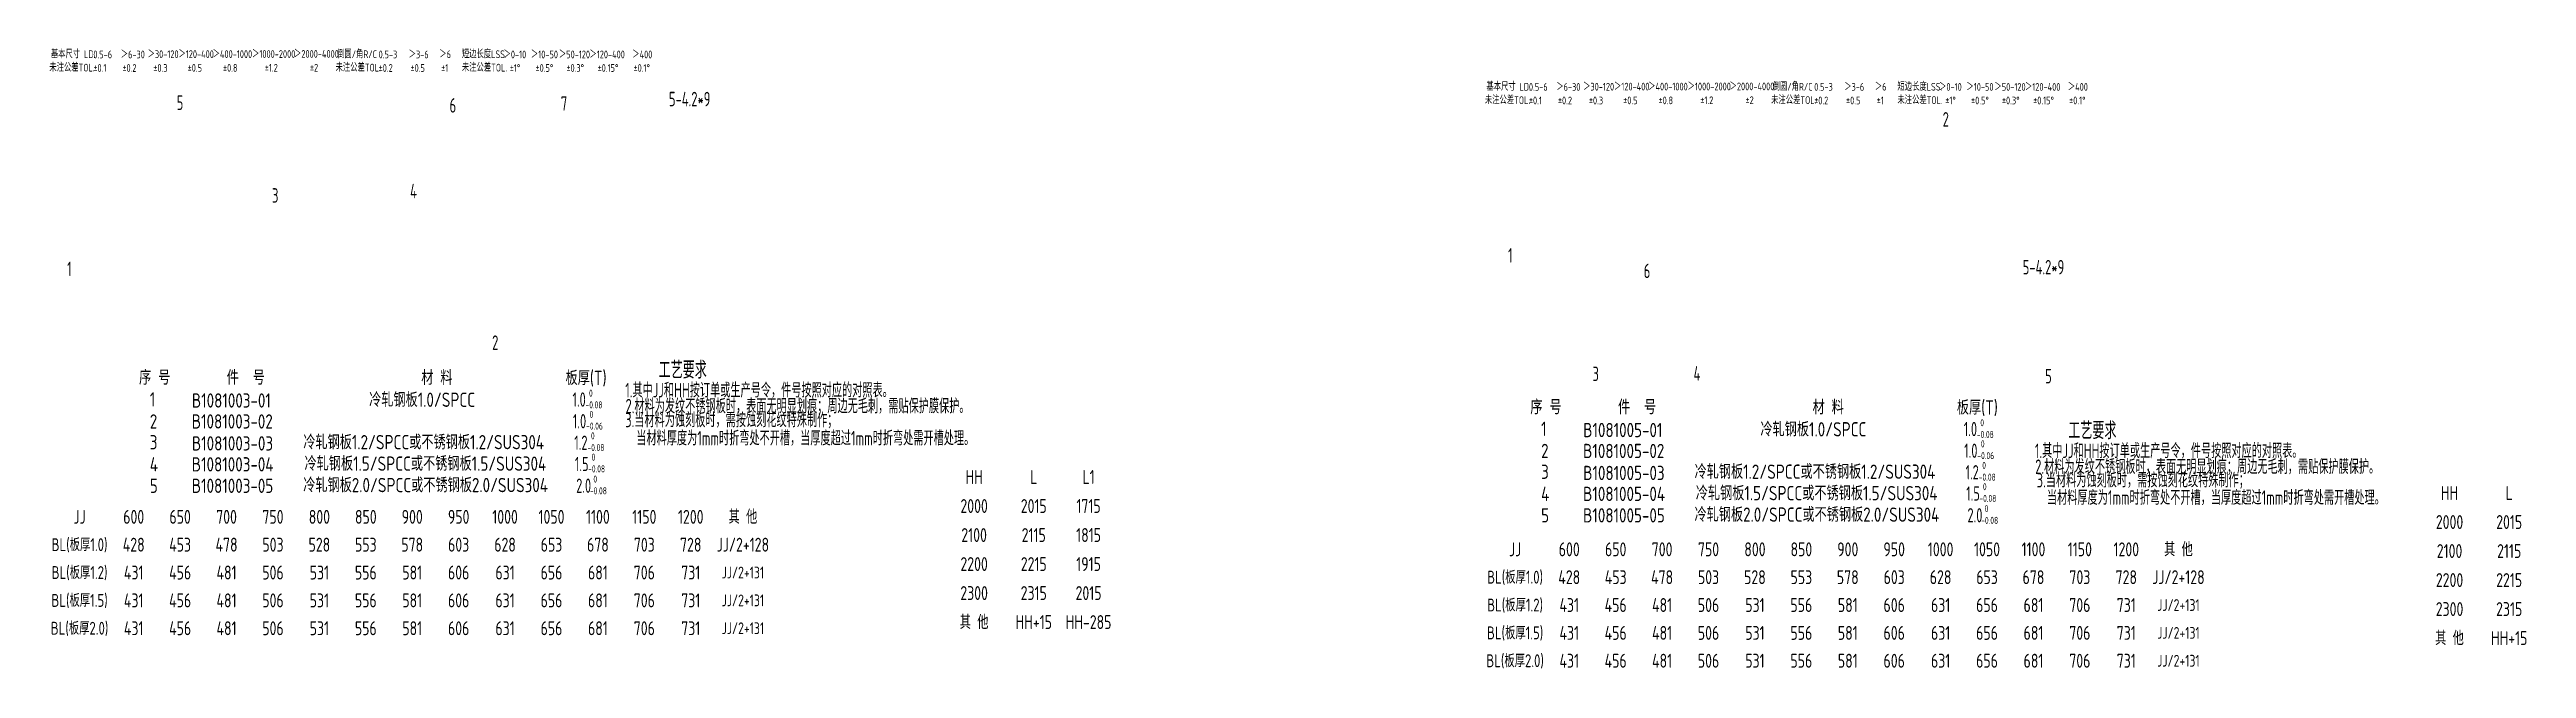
# Model space of a CAD drawing. Header units: inches. Extents: x 14216 to 120088, y -29410 to 23559.
# Drawn here: x 18623 to 20928, y -21369 to -20793 of the extents above; entities that cross this region are included whole.
import ezdxf
from ezdxf.enums import TextEntityAlignment as Align

# ---------------------------------------------------------------- set-up
doc = ezdxf.new("R2010")
doc.units = ezdxf.units.IN
doc.header["$LTSCALE"] = 0.3
doc.header["$MEASUREMENT"] = 0
for name, color, linetype in [('2', 2, 'Continuous'), ('2细实线', 2, 'Continuous'), ('6', 3, 'Continuous'), ('7', 4, 'Continuous')]:
    doc.layers.add(name, color=color, linetype=linetype)
doc.layers.add('粗实线', color=7, linetype='Continuous', lineweight=30)
doc.styles.add('HZ', font='isocp2.shx', dxfattribs={"width": 0.7, "bigfont": 'hztxt.shx'})

msp = doc.modelspace()

# ---------------------------------------------------------------- texts
at = {"layer": '2', "style": 'HZ', "width": 0.85}
for s, height, p in [('序 号', 13.3102, (18706.472, -21105.295)), ('件  号', 13.3102, (18788.046, -21105.295)), ('材 料', 13.3102, (18969.068, -21105.443)), ('板厚(T)', 13.3102, (19103.382, -21105.676)), ('1', 13.31, (18716.465, -21125.535)), ('B1081003-01', 13.3, (18755.658, -21126.643)), ('冷轧钢板1.0/SPCC', 13.31017, (18920.567, -21125.967)), ('2 ', 13.3102, (18716.498, -21146.13)), ('B1081003-02', 13.31017, (18755.542, -21146.137)), ('序 号', 13.3102, (20001.263, -21132.788)), ('件  号', 13.3102, (20082.836, -21132.788)), ('材 料', 13.3102, (20263.858, -21132.937)), ('板厚(T)', 13.3102, (20398.173, -21133.169)), ('3', 13.31, (18716.465, -21165.465)), ('B1081003-03', 13.3, (18755.658, -21166.574)), ('冷轧钢板1.2/SPCC或不锈钢板1.2/SUS304', 13.31017, (18859.283, -21165.415)), ('1', 13.31, (20011.256, -21153.028)), ('2 ', 13.3102, (20011.289, -21173.623)), ('B1081005-02', 13.31017, (20050.332, -21173.631)), ('B1081005-01', 13.3, (20050.448, -21154.137)), ('冷轧钢板1.0/SPCC', 13.31017, (20215.358, -21153.461)), ('4', 13.31, (18716.498, -21186.06)), ('B1081003-04', 13.31017, (18755.542, -21186.068)), ('冷轧钢板1.5/SPCC或不锈钢板1.5/SUS304', 13.31017, (18860.422, -21185.386)), ('3', 13.31, (20011.256, -21192.959)), ('B1081005-03', 13.3, (20050.448, -21194.067)), ('冷轧钢板1.2/SPCC或不锈钢板1.2/SUS304', 13.31017, (20154.074, -21192.908)), ('5', 13.31, (18716.498, -21206.026)), ('B1081003-05', 13.31017, (18755.542, -21206.033)), ('冷轧钢板2.0/SPCC或不锈钢板2.0/SUS304', 13.31017, (18859.229, -21205.352)), ('4', 13.31, (20011.289, -21213.554)), ('B1081005-04', 13.31017, (20050.332, -21213.561)), ('冷轧钢板1.5/SPCC或不锈钢板1.5/SUS304', 13.31017, (20155.212, -21212.88)), ('5', 13.31, (20011.289, -21233.519)), ('B1081005-05', 13.31017, (20050.332, -21233.527)), ('冷轧钢板2.0/SPCC或不锈钢板2.0/SUS304', 13.31017, (20154.019, -21232.845))]:
    msp.add_text(s, height=height, dxfattribs=at).set_placement(p)
at = {"layer": '2', "color": 6, "style": 'HZ', "width": 0.7}
for s, p in [('1.其中JJ和HH按订单或生产号令，件号按照对应的对照表。', (19158.894, -21117.189)), ('2.材料为发纹不锈钢板时，表面无明显划痕；周边无毛刺，需贴保护膜保护。', (19159.187, -21131.934)), ('1.其中JJ和HH按订单或生产号令，件号按照对应的对照表。', (20470.797, -21173.591)), ('2.材料为发纹不锈钢板时，表面无明显划痕；周边无毛刺，需贴保护膜保护。', (20471.091, -21188.337))]:
    msp.add_text(s, height=13.5, dxfattribs=at).set_placement(p)
for s, p in [('3.当材料为蚀刻板时，需按蚀刻花纹特殊制作；', (19158.904, -21148.929)), ('  当材料厚度为1mm时折弯处不开槽，当厚度超过1mm时折弯处需开槽处理。', (19158.457, -21165.88)), ('  3.当材料为蚀刻板时，需按蚀刻花纹特殊制作；', (20461.665, -21204.973)), ('  当材料厚度为1mm时折弯处不开槽，当厚度超过1mm时折弯处需开槽处理。', (20471.236, -21221.179))]:
    msp.add_text(s, height=13.5, dxfattribs=at).set_placement(p, align=Align.BOTTOM_LEFT)
at = {"layer": '2', "color": 6, "char_height": 13.5, "attachment_point": 5, "style": 'HZ'}
for insert in [(19218.89, -20839.474), (20478.805, -20995.895)]:
    msp.add_mtext('\\A1;5-4.2*9', dxfattribs=dict(at, insert=insert))
at = {"layer": '2', "attachment_point": 1, "style": 'HZ'}
for s, insert, char_height in [('1.0', (19109.822, -21112.43), 13.3102), (' 0\\P-0.08', (19121.959, -21109.903), 6.5492), ('1.0', (19110.192, -21132.602), 13.3102), (' 0\\P-0.06', (19122.484, -21129.609), 6.5492), (' 0\\P-0.08', (20416.75, -21137.396), 6.5492), ('1.2', (19111.471, -21152.625), 13.3102), (' 0\\P-0.08', (19123.763, -21149.632), 6.5492), ('1.0', (20404.613, -21139.923), 13.3102), ('1.0', (20404.983, -21160.095), 13.3102), (' 0\\P-0.06', (20417.275, -21157.102), 6.5492), ('1.5', (19112.086, -21172.422), 13.3102), (' 0\\P-0.08', (19124.378, -21169.43), 6.5492), ('1.2', (20406.262, -21180.119), 13.3102), (' 0\\P-0.08', (20418.554, -21177.126), 6.5492), ('2.0', (19113.27, -21192.64), 13.3102), (' 0\\P-0.08', (19126.047, -21189.841), 6.5492), ('1.5', (20406.876, -21199.916), 13.3102), (' 0\\P-0.08', (20419.168, -21196.923), 6.5492), ('2.0', (20408.061, -21220.133), 13.3102), (' 0\\P-0.08', (20420.838, -21217.335), 6.5492)]:
    msp.add_mtext(s, dxfattribs=dict(at, insert=insert, char_height=char_height))
at = {"layer": '2细实线', "style": 'HZ', "width": 0.8}
for s, height, p in [('HH', 12.96, (19483.622, -21191.207)), ('L', 12.96, (19539.122, -21191.207)), ('L1', 12.96, (19590.122, -21191.207)), ('HH', 12.96, (20856.708, -21206.104)), ('L', 12.96, (20912.208, -21206.104)), ('JJ', 12.96, (18651.098, -21228.255)), ('600', 12.96, (18701.498, -21228.255)), ('650', 12.96, (18744.698, -21228.255)), ('700', 12.96, (18787.898, -21228.255)), ('750', 12.96, (18831.098, -21228.255)), ('800', 12.96, (18874.298, -21228.255)), ('850', 12.96, (18917.498, -21228.255)), ('900', 12.96, (18960.698, -21228.255)), ('950', 12.96, (19003.898, -21228.255)), ('1000', 12.96, (19047.098, -21228.255)), ('1050', 12.96, (19090.298, -21228.255)), ('1100', 12.96, (19133.498, -21228.255)), ('1150', 12.96, (19176.698, -21228.255)), ('1200', 12.96, (19219.898, -21228.255)), ('其 他', 12.96, (19268.454, -21228.255)), ('2000', 12.96, (19483.622, -21218.207)), ('2015', 12.96, (19539.122, -21218.207)), ('1715', 12.96, (19590.122, -21218.207)), ('2000', 12.96, (20856.708, -21233.104)), ('2015', 12.96, (20912.208, -21233.104)), ('BL(板厚1.0)', 12, (18651.098, -21254.175)), ('428', 12.96, (18701.498, -21254.175)), ('453', 12.96, (18744.698, -21254.175)), ('478', 12.96, (18787.898, -21254.175)), ('503', 12.96, (18831.098, -21254.175)), ('528', 12.96, (18874.298, -21254.175)), ('553', 12.96, (18917.498, -21254.175)), ('578', 12.96, (18960.698, -21254.175)), ('603', 12.96, (19003.898, -21254.175)), ('628', 12.96, (19047.098, -21254.175)), ('653', 12.96, (19090.298, -21254.175)), ('678', 12.96, (19133.498, -21254.175)), ('703', 12.96, (19176.698, -21254.175)), ('728', 12.96, (19219.898, -21254.175)), ('JJ/2+128', 12.96, (19268.454, -21254.175)), ('2100', 12.96, (19483.622, -21245.207)), ('2115', 12.96, (19539.122, -21245.207)), ('1815', 12.96, (19590.122, -21245.207)), ('JJ', 12.96, (19987.083, -21258.492)), ('600', 12.96, (20037.483, -21258.492)), ('650', 12.96, (20080.683, -21258.492)), ('700', 12.96, (20123.883, -21258.492)), ('750', 12.96, (20167.083, -21258.492)), ('800', 12.96, (20210.283, -21258.492)), ('850', 12.96, (20253.483, -21258.492)), ('900', 12.96, (20296.683, -21258.492)), ('950', 12.96, (20339.883, -21258.492)), ('1000', 12.96, (20383.083, -21258.492)), ('1050', 12.96, (20426.283, -21258.492)), ('1100', 12.96, (20469.483, -21258.492)), ('1150', 12.96, (20512.683, -21258.492)), ('1200', 12.96, (20555.883, -21258.492)), ('其 他', 12.96, (20604.439, -21258.492)), ('BL(板厚1.2)', 12, (18651.098, -21280.095)), ('431', 12.96, (18701.498, -21280.095)), ('456', 12.96, (18744.698, -21280.095)), ('481', 12.96, (18787.898, -21280.095)), ('506', 12.96, (18831.098, -21280.095)), ('531', 12.96, (18874.298, -21280.095)), ('556', 12.96, (18917.498, -21280.095)), ('581', 12.96, (18960.698, -21280.095)), ('606', 12.96, (19003.898, -21280.095)), ('631', 12.96, (19047.098, -21280.095)), ('656', 12.96, (19090.298, -21280.095)), ('681', 12.96, (19133.498, -21280.095)), ('706', 12.96, (19176.698, -21280.095)), ('731', 12.96, (19219.898, -21280.095)), ('JJ/2+131', 11, (19268.454, -21280.095)), ('2200', 12.96, (19483.622, -21272.207)), ('2215', 12.96, (19539.122, -21272.207)), ('1915', 12.96, (19590.122, -21272.207)), ('2100', 12.96, (20856.708, -21260.104)), ('2115', 12.96, (20912.208, -21260.104)), ('BL(板厚1.5)', 12, (18651.098, -21306.015)), ('2300', 12.96, (19483.622, -21299.207)), ('2315', 12.96, (19539.122, -21299.207)), ('2015', 12.96, (19590.122, -21299.207)), ('BL(板厚1.0)', 12, (19987.083, -21284.412)), ('428', 12.96, (20037.483, -21284.412)), ('453', 12.96, (20080.683, -21284.412)), ('478', 12.96, (20123.883, -21284.412)), ('503', 12.96, (20167.083, -21284.412)), ('528', 12.96, (20210.283, -21284.412)), ('553', 12.96, (20253.483, -21284.412)), ('578', 12.96, (20296.683, -21284.412)), ('603', 12.96, (20339.883, -21284.412)), ('628', 12.96, (20383.083, -21284.412)), ('653', 12.96, (20426.283, -21284.412)), ('678', 12.96, (20469.483, -21284.412)), ('703', 12.96, (20512.683, -21284.412)), ('728', 12.96, (20555.883, -21284.412)), ('JJ/2+128', 12.96, (20604.439, -21284.412)), ('2200', 12.96, (20856.708, -21287.104)), ('2215', 12.96, (20912.208, -21287.104)), ('431', 12.96, (18701.498, -21306.015)), ('456', 12.96, (18744.698, -21306.015)), ('481', 12.96, (18787.898, -21306.015)), ('506', 12.96, (18831.098, -21306.015)), ('531', 12.96, (18874.298, -21306.015)), ('556', 12.96, (18917.498, -21306.015)), ('581', 12.96, (18960.698, -21306.015)), ('606', 12.96, (19003.898, -21306.015)), ('631', 12.96, (19047.098, -21306.015)), ('656', 12.96, (19090.298, -21306.015)), ('681', 12.96, (19133.498, -21306.015)), ('706', 12.96, (19176.698, -21306.015)), ('731', 12.96, (19219.898, -21306.015)), ('JJ/2+131', 11, (19268.454, -21306.015)), ('其 他', 12.96, (19483.622, -21326.207)), ('HH+15', 12.96, (19539.122, -21326.207)), ('HH-285', 12.96, (19590.122, -21326.207)), ('BL(板厚1.2)', 12, (19987.083, -21310.332)), ('431', 12.96, (20037.483, -21310.332)), ('456', 12.96, (20080.683, -21310.332)), ('481', 12.96, (20123.883, -21310.332)), ('506', 12.96, (20167.083, -21310.332)), ('531', 12.96, (20210.283, -21310.332)), ('556', 12.96, (20253.483, -21310.332)), ('581', 12.96, (20296.683, -21310.332)), ('606', 12.96, (20339.883, -21310.332)), ('631', 12.96, (20383.083, -21310.332)), ('656', 12.96, (20426.283, -21310.332)), ('681', 12.96, (20469.483, -21310.332)), ('706', 12.96, (20512.683, -21310.332)), ('731', 12.96, (20555.883, -21310.332)), ('JJ/2+131', 11, (20604.439, -21310.332)), ('2300', 12.96, (20856.708, -21314.104)), ('2315', 12.96, (20912.208, -21314.104)), ('BL(板厚2.0)', 12, (18651.098, -21331.935)), ('431', 12.96, (18701.498, -21331.935)), ('456', 12.96, (18744.698, -21331.935)), ('481', 12.96, (18787.898, -21331.935)), ('506', 12.96, (18831.098, -21331.935)), ('531', 12.96, (18874.298, -21331.935)), ('556', 12.96, (18917.498, -21331.935)), ('581', 12.96, (18960.698, -21331.935)), ('606', 12.96, (19003.898, -21331.935)), ('631', 12.96, (19047.098, -21331.935)), ('656', 12.96, (19090.298, -21331.935)), ('681', 12.96, (19133.498, -21331.935)), ('706', 12.96, (19176.698, -21331.935)), ('731', 12.96, (19219.898, -21331.935)), ('JJ/2+131', 11, (19268.454, -21331.935)), ('BL(板厚1.5)', 12, (19987.083, -21336.252)), ('431', 12.96, (20037.483, -21336.252)), ('456', 12.96, (20080.683, -21336.252)), ('481', 12.96, (20123.883, -21336.252)), ('506', 12.96, (20167.083, -21336.252)), ('531', 12.96, (20210.283, -21336.252)), ('556', 12.96, (20253.483, -21336.252)), ('581', 12.96, (20296.683, -21336.252)), ('606', 12.96, (20339.883, -21336.252)), ('631', 12.96, (20383.083, -21336.252)), ('656', 12.96, (20426.283, -21336.252)), ('681', 12.96, (20469.483, -21336.252)), ('706', 12.96, (20512.683, -21336.252)), ('731', 12.96, (20555.883, -21336.252)), ('JJ/2+131', 11, (20604.439, -21336.252)), ('其 他', 12.96, (20856.708, -21341.104)), ('HH+15', 12.96, (20912.208, -21341.104)), ('BL(板厚2.0)', 12, (19987.083, -21362.172)), ('431', 12.96, (20037.483, -21362.172)), ('456', 12.96, (20080.683, -21362.172)), ('481', 12.96, (20123.883, -21362.172)), ('506', 12.96, (20167.083, -21362.172)), ('531', 12.96, (20210.283, -21362.172)), ('556', 12.96, (20253.483, -21362.172)), ('581', 12.96, (20296.683, -21362.172)), ('606', 12.96, (20339.883, -21362.172)), ('631', 12.96, (20383.083, -21362.172)), ('656', 12.96, (20426.283, -21362.172)), ('681', 12.96, (20469.483, -21362.172)), ('706', 12.96, (20512.683, -21362.172)), ('731', 12.96, (20555.883, -21362.172)), ('JJ/2+131', 11, (20604.439, -21362.172))]:
    msp.add_text(s, height=height, dxfattribs=at).set_placement(p, align=Align.MIDDLE_CENTER)
at = {"layer": '6', "color": 2, "style": 'HZ', "width": 0.7}
for s, p in [('未注公差TOL.', (18622.988, -20813.848)), ('基本尺寸 LD.', (18624.406, -20801.392)), ('0.5-6', (18663.957, -20801.565)), ('%%P0.1', (18663.957, -20814.165)), ('＞6-30', (18689.414, -20801.565)), ('%%P0.2', (18690.957, -20814.165)), ('＞30-120', (18714.41, -20801.344)), ('%%P0.3', (18719.757, -20814.165)), ('＞120-400', (18743.149, -20801.251)), ('%%P0.5', (18751.699, -20814.072)), ('＞400-1000', (18774.947, -20801.251)), ('%%P0.8', (18784.581, -20814.072)), ('＞1000-2000', (18811.644, -20801.161)), ('%%P1.2', (18823.471, -20813.982)), ('＞2000-4000', (18850.717, -20801.07)), ('%%P2', (18865.507, -20813.891)), ('未注公差TOL.', (18889.362, -20813.848)), ('倒圆/角R/C', (18890.78, -20801.392)), ('0.5-3', (18929.431, -20801.565)), ('%%P0.2', (18929.431, -20814.165)), ('＞3-6', (18957.384, -20801.565)), ('%%P0.5', (18959.072, -20814.165)), ('＞6', (18985.906, -20801.344)), ('%%P1', (18987.643, -20814.165)), ('未注公差TOL.', (19006.911, -20813.848)), ('短边长度LSS.', (19006.898, -20801.392)), ('＞0-10', (19045.686, -20801.565)), ('%%P1%%D', (19051.457, -20814.165)), ('＞10-50', (19071.162, -20801.565)), ('%%P0.5%%D', (19075.428, -20814.165)), ('＞50-120', (19097.203, -20801.565)), ('%%P0.3%%D', (19104.173, -20814.165)), ('＞120-400', (19125.609, -20801.565)), ('%%P0.15%%D', (19133.202, -20814.165)), ('＞400', (19165.481, -20801.565)), ('%%P0.1%%D', (19166.656, -20814.165)), ('未注公差TOL.', (19958.973, -20844.086)), ('基本尺寸 LD.', (19960.391, -20831.63)), ('0.5-6', (19999.942, -20831.803)), ('%%P0.1', (19999.942, -20844.403)), ('＞6-30', (20025.4, -20831.803)), ('%%P0.2', (20026.942, -20844.403)), ('＞30-120', (20050.396, -20831.582)), ('%%P0.3', (20055.742, -20844.403)), ('＞120-400', (20079.134, -20831.489)), ('%%P0.5', (20087.685, -20844.31)), ('＞400-1000', (20110.933, -20831.489)), ('%%P0.8', (20120.566, -20844.31)), ('＞1000-2000', (20147.629, -20831.399)), ('%%P1.2', (20159.456, -20844.22)), ('＞2000-4000', (20186.703, -20831.308)), ('%%P2', (20201.492, -20844.129)), ('未注公差TOL.', (20225.347, -20844.086)), ('倒圆/角R/C', (20226.765, -20831.63)), ('0.5-3', (20265.416, -20831.803)), ('%%P0.2', (20265.416, -20844.403)), ('＞3-6', (20293.369, -20831.803)), ('%%P0.5', (20295.058, -20844.403)), ('＞6', (20321.891, -20831.582)), ('%%P1', (20323.628, -20844.403)), ('未注公差TOL.', (20342.896, -20844.086)), ('短边长度LSS.', (20342.883, -20831.63)), ('＞0-10', (20381.671, -20831.803)), ('%%P1%%D', (20387.442, -20844.403)), ('＞10-50', (20407.147, -20831.803)), ('%%P0.5%%D', (20411.413, -20844.403)), ('＞50-120', (20433.189, -20831.803)), ('%%P0.3%%D', (20440.158, -20844.403)), ('＞120-400', (20461.594, -20831.803)), ('%%P0.15%%D', (20469.188, -20844.403)), ('＞400', (20501.466, -20831.803)), ('%%P0.1%%D', (20502.641, -20844.403))]:
    msp.add_text(s, height=7.2, dxfattribs=at).set_placement(p)
at = {"layer": '7', "style": 'HZ', "width": 0.7}
for s, p in [('5', (18741.502, -20849.619)), ('7', (19099.006, -20850.362)), ('6', (18995.47, -20852.129)), ('2', (20384.991, -20865.1)), ('3', (18830.22, -20935.923)), ('4', (18958.715, -20931.819)), ('1', (18639.534, -21004.237)), ('1', (19980.528, -20991.639)), ('6', (20106.778, -21006.14)), ('2', (19035.04, -21072.877)), ('3', (20059.113, -21101.932)), ('4', (20153.181, -21101.436)), ('5', (20480.37, -21104.068))]:
    msp.add_text(s, height=13.5, dxfattribs=at).set_placement(p)
at = {"layer": '粗实线', "color": 3, "linetype": 'Continuous', "lineweight": -3, "style": 'HZ', "width": 0.7}
for p in [(19190.028, -21099.595), (20501.931, -21155.997)]:
    msp.add_text('工艺要求', height=16, dxfattribs=at).set_placement(p)

doc.saveas('drawing.dxf')
